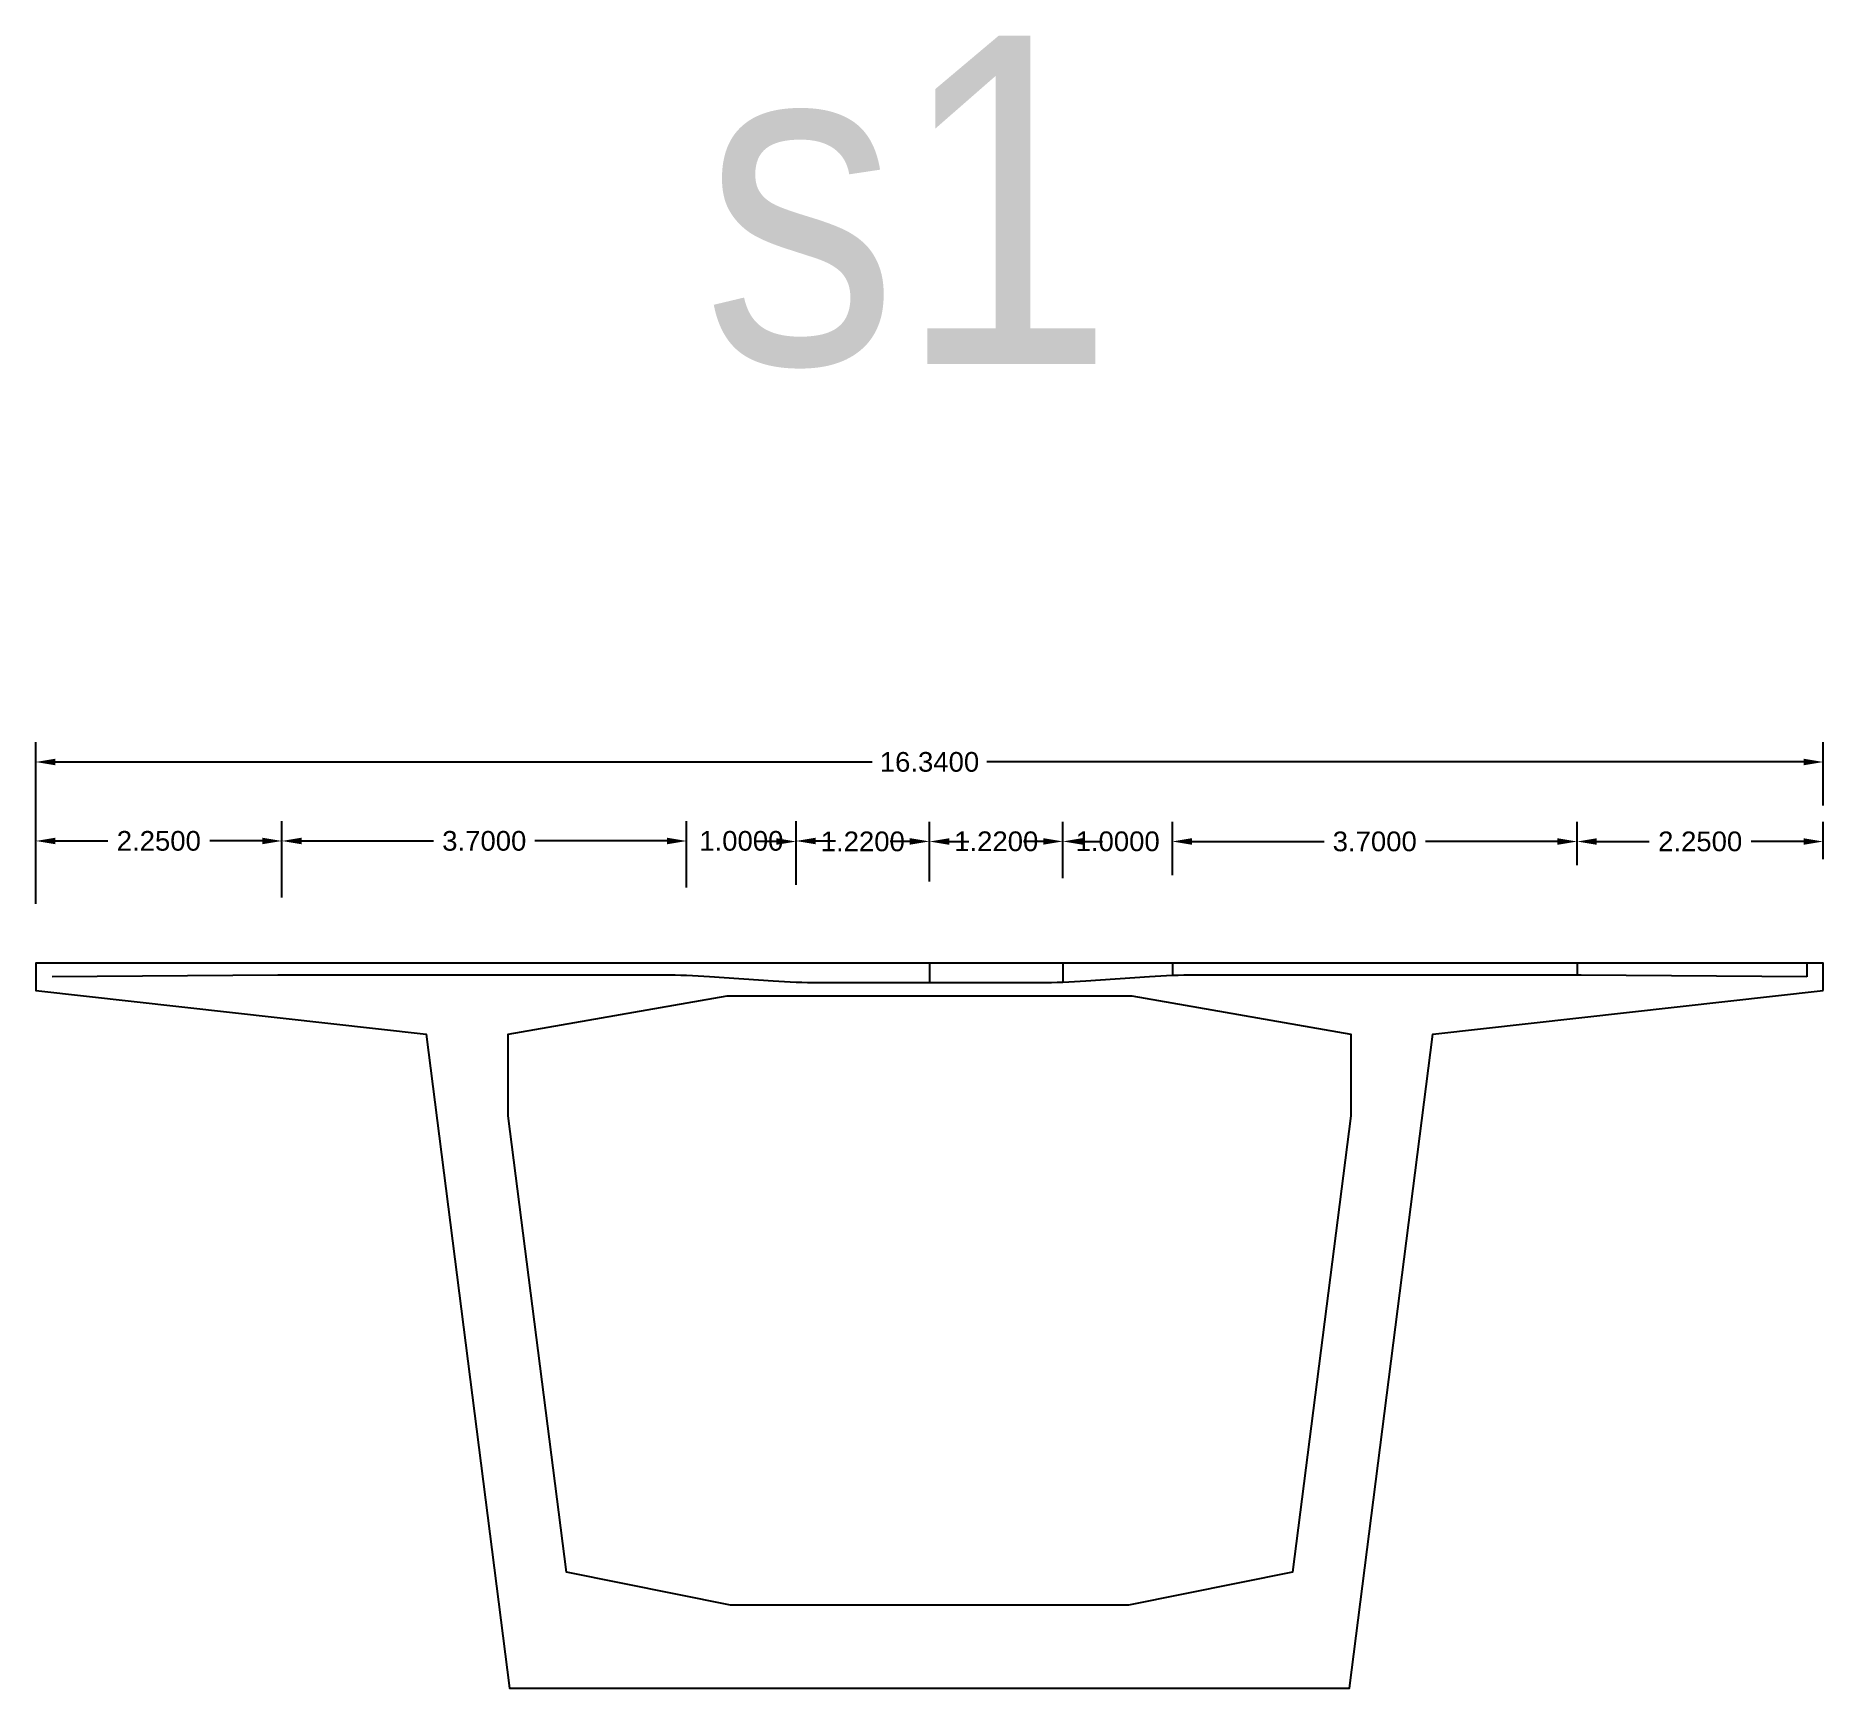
# Model space of a CAD drawing. Header units: metres. Extents: x -2275 to 8, y -167 to 8.
# Drawn here: x -8.17 to 8.17, y -6.63 to 8.48 of the extents above; entities that cross this region are included whole.
import ezdxf
from ezdxf.enums import TextEntityAlignment as Align

# ---------------------------------------------------------------- set-up
doc = ezdxf.new("R2010")
doc.units = ezdxf.units.M
doc.header["$MEASUREMENT"] = 0
doc.linetypes.add('CENTER', pattern=[2, 1.25, -0.25, 0.25, -0.25])
for name, color, linetype in [('0 @ 1', 7, 'Continuous'), ('Center', 1, 'CENTER'), ('INPOLY', 1, 'Continuous'), ('OUTPOLY', 4, 'Continuous'), ('PT-TOP-1', 2, 'Continuous'), ('TEXT', 95, 'Continuous')]:
    doc.layers.add(name, color=color, linetype=linetype)
doc.styles.get("Standard").update_dxf_attribs({"font": 'arial.ttf'})
doc.dimstyles.new('Annotative', dxfattribs={"dimscale": 0, "dimtxt": 0.18, "dimasz": 0.18, "dimexe": 0.18, "dimexo": 0.0625, "dimgap": 0.09, "dimtad": 0, "dimtih": 1, "dimtoh": 1, "dimdec": 4, "dimzin": 0, "dimdsep": 46, "dimtxsty": 'Standard', "dimcen": 0.09, "dimadec": 0, "dimazin": 0, "dimtfac": 1, "dimtdec": 4, "dimtofl": 0, "dimtmove": 0, "dimatfit": 3, "dimfxl": 1, "dimtolj": 1, "dimtzin": 0, "dimarcsym": 0})

msp = doc.modelspace()

# ---------------------------------------------------------------- texts
at = {"layer": 'TEXT', "linetype": 'Continuous', "width": 0.85}
msp.add_text('s1', height=3, dxfattribs=at).set_placement((-0.18993, 6.97772), align=Align.MIDDLE_CENTER)

# ---------------------------------------------------------------- blocks, each defined once
blk = doc.blocks.new('*D47')
at = {"color": 0, "lineweight": -2, "transparency": 16777216}
for p, q in [((-8.17, 0.543), (-8.17, 1.297)), ((-5.92, 0.599), (-5.92, 1.297)), ((-7.99, 1.117), (-7.51, 1.117)), ((-6.1, 1.117), (-6.58, 1.117))]:
    blk.add_line(p, q, dxfattribs=at)
at = {"color": 0, "transparency": 16777216}
for points in [[(-7.99, 1.147), (-7.99, 1.087), (-8.17, 1.117)], [(-6.1, 1.147), (-6.1, 1.087), (-5.92, 1.117)]]:
    blk.add_solid(points, dxfattribs=at)
at = {"layer": 'Defpoints', "color": 0, "transparency": 16777216}
for p in [(-5.92, 1.117), (-5.92, 0.537), (-8.17, 0.48)]:
    blk.add_point(p, dxfattribs=at)
at = {"color": 0, "transparency": 16777216, "insert": (-7.045, 1.117), "char_height": 0.18, "attachment_point": 5}
blk.add_mtext('\\A1;2.2500', dxfattribs=at)
blk = doc.blocks.new('*D46')
at = {"color": 0, "lineweight": -2, "transparency": 16777216}
for p, q in [((-5.92, 0.599), (-5.92, 1.297)), ((-2.22, 0.692), (-2.22, 1.297)), ((-5.74, 1.117), (-4.533, 1.117)), ((-2.4, 1.117), (-3.607, 1.117))]:
    blk.add_line(p, q, dxfattribs=at)
at = {"color": 0, "transparency": 16777216}
for points in [[(-5.74, 1.147), (-5.74, 1.087), (-5.92, 1.117)], [(-2.4, 1.147), (-2.4, 1.087), (-2.22, 1.117)]]:
    blk.add_solid(points, dxfattribs=at)
at = {"layer": 'Defpoints', "color": 0, "transparency": 16777216}
for p in [(-2.22, 1.117), (-5.92, 0.537), (-2.22, 0.629)]:
    blk.add_point(p, dxfattribs=at)
at = {"color": 0, "transparency": 16777216, "insert": (-4.07, 1.117), "char_height": 0.18, "attachment_point": 5}
blk.add_mtext('\\A1;3.7000', dxfattribs=at)
blk = doc.blocks.new('*D45')
at = {"color": 0, "lineweight": -2, "transparency": 16777216}
for p, q in [((-2.22, 0.692), (-2.22, 1.297)), ((-1.22, 0.717), (-1.22, 1.297)), ((-2.4, 1.117), (-2.58, 1.117)), ((-1.04, 1.117), (-0.86, 1.117))]:
    blk.add_line(p, q, dxfattribs=at)
at = {"color": 0, "transparency": 16777216}
for points in [[(-2.4, 1.147), (-2.4, 1.087), (-2.22, 1.117)], [(-1.04, 1.147), (-1.04, 1.087), (-1.22, 1.117)]]:
    blk.add_solid(points, dxfattribs=at)
at = {"layer": 'Defpoints', "color": 0, "transparency": 16777216}
for p in [(-1.22, 1.117), (-1.22, 0.654), (-2.22, 0.629)]:
    blk.add_point(p, dxfattribs=at)
at = {"color": 0, "transparency": 16777216, "insert": (-1.72, 1.117), "char_height": 0.18, "attachment_point": 5}
blk.add_mtext('\\A1;1.0000', dxfattribs=at)
blk = doc.blocks.new('*D44')
at = {"color": 0, "lineweight": -2, "transparency": 16777216}
for p, q in [((-1.22, 0.717), (-1.22, 1.292)), ((0, 0.747), (0, 1.292)), ((-1.4, 1.112), (-1.58, 1.112)), ((0.18, 1.112), (0.36, 1.112))]:
    blk.add_line(p, q, dxfattribs=at)
at = {"color": 0, "transparency": 16777216}
for points in [[(-1.4, 1.142), (-1.4, 1.082), (-1.22, 1.112)], [(0.18, 1.142), (0.18, 1.082), (0, 1.112)]]:
    blk.add_solid(points, dxfattribs=at)
at = {"layer": 'Defpoints', "color": 0, "transparency": 16777216}
for p in [(0, 1.112), (-1.22, 0.654), (0, 0.685)]:
    blk.add_point(p, dxfattribs=at)
at = {"color": 0, "transparency": 16777216, "insert": (-0.61, 1.112), "char_height": 0.18, "attachment_point": 5}
blk.add_mtext('\\A1;1.2200', dxfattribs=at)
blk = doc.blocks.new('*D43')
at = {"color": 0, "lineweight": -2, "transparency": 16777216}
for p, q in [((0, 0.747), (0, 1.293)), ((1.22, 0.778), (1.22, 1.293)), ((-0.18, 1.113), (-0.36, 1.113)), ((1.4, 1.113), (1.58, 1.113))]:
    blk.add_line(p, q, dxfattribs=at)
at = {"color": 0, "transparency": 16777216}
for points in [[(-0.18, 1.143), (-0.18, 1.083), (0, 1.113)], [(1.4, 1.143), (1.4, 1.083), (1.22, 1.113)]]:
    blk.add_solid(points, dxfattribs=at)
at = {"layer": 'Defpoints', "color": 0, "transparency": 16777216}
for p in [(1.22, 1.113), (0, 0.685), (1.22, 0.715)]:
    blk.add_point(p, dxfattribs=at)
at = {"color": 0, "transparency": 16777216, "insert": (0.61, 1.113), "char_height": 0.18, "attachment_point": 5}
blk.add_mtext('\\A1;1.2200', dxfattribs=at)
blk = doc.blocks.new('*D42')
at = {"color": 0, "lineweight": -2, "transparency": 16777216}
for p, q in [((1.22, 0.778), (1.22, 1.293)), ((2.22, 0.803), (2.22, 1.293)), ((1.04, 1.113), (0.86, 1.113)), ((2.4, 1.113), (2.58, 1.113))]:
    blk.add_line(p, q, dxfattribs=at)
at = {"color": 0, "transparency": 16777216}
for points in [[(1.04, 1.143), (1.04, 1.083), (1.22, 1.113)], [(2.4, 1.143), (2.4, 1.083), (2.22, 1.113)]]:
    blk.add_solid(points, dxfattribs=at)
at = {"layer": 'Defpoints', "color": 0, "transparency": 16777216}
for p in [(2.22, 1.113), (1.22, 0.715), (2.22, 0.74)]:
    blk.add_point(p, dxfattribs=at)
at = {"color": 0, "transparency": 16777216, "insert": (1.72, 1.113), "char_height": 0.18, "attachment_point": 5}
blk.add_mtext('\\A1;1.0000', dxfattribs=at)
blk = doc.blocks.new('*D41')
at = {"color": 0, "lineweight": -2, "transparency": 16777216}
for p, q in [((2.22, 0.803), (2.22, 1.292)), ((5.92, 0.895), (5.92, 1.292)), ((2.4, 1.112), (3.607, 1.112)), ((5.74, 1.112), (4.533, 1.112))]:
    blk.add_line(p, q, dxfattribs=at)
at = {"color": 0, "transparency": 16777216}
for points in [[(2.4, 1.142), (2.4, 1.082), (2.22, 1.112)], [(5.74, 1.142), (5.74, 1.082), (5.92, 1.112)]]:
    blk.add_solid(points, dxfattribs=at)
at = {"layer": 'Defpoints', "color": 0, "transparency": 16777216}
for p in [(5.92, 1.112), (5.92, 0.833), (2.22, 0.74)]:
    blk.add_point(p, dxfattribs=at)
at = {"color": 0, "transparency": 16777216, "insert": (4.07, 1.112), "char_height": 0.18, "attachment_point": 5}
blk.add_mtext('\\A1;3.7000', dxfattribs=at)
blk = doc.blocks.new('*D40')
at = {"color": 0, "lineweight": -2, "transparency": 16777216}
for p, q in [((5.92, 0.895), (5.92, 1.292)), ((8.17, 0.951), (8.17, 1.292)), ((6.1, 1.112), (6.58, 1.112)), ((7.99, 1.112), (7.51, 1.112))]:
    blk.add_line(p, q, dxfattribs=at)
at = {"color": 0, "transparency": 16777216}
for points in [[(6.1, 1.142), (6.1, 1.082), (5.92, 1.112)], [(7.99, 1.142), (7.99, 1.082), (8.17, 1.112)]]:
    blk.add_solid(points, dxfattribs=at)
at = {"layer": 'Defpoints', "color": 0, "transparency": 16777216}
for p in [(8.17, 1.112), (5.92, 0.833), (8.17, 0.889)]:
    blk.add_point(p, dxfattribs=at)
at = {"color": 0, "transparency": 16777216, "insert": (7.045, 1.112), "char_height": 0.18, "attachment_point": 5}
blk.add_mtext('\\A1;2.2500', dxfattribs=at)
blk = doc.blocks.new('*D39')
at = {"color": 0, "lineweight": -2, "transparency": 16777216}
for p, q in [((-8.17, 1.031), (-8.17, 2.019)), ((8.17, 1.44), (8.17, 2.019)), ((-7.99, 1.839), (-0.525, 1.839)), ((7.99, 1.839), (0.525, 1.839))]:
    blk.add_line(p, q, dxfattribs=at)
at = {"color": 0, "transparency": 16777216}
for points in [[(-7.99, 1.869), (-7.99, 1.809), (-8.17, 1.839)], [(7.99, 1.869), (7.99, 1.809), (8.17, 1.839)]]:
    blk.add_solid(points, dxfattribs=at)
at = {"layer": 'Defpoints', "color": 0, "transparency": 16777216}
for p in [(8.17, 1.839), (8.17, 1.377), (-8.17, 0.969)]:
    blk.add_point(p, dxfattribs=at)
at = {"color": 0, "transparency": 16777216, "insert": (0, 1.839), "char_height": 0.18, "attachment_point": 5}
blk.add_mtext('\\A1;16.3400', dxfattribs=at)

# ---------------------------------------------------------------- dimensions: what is measured, and where the dimension line sits
at = {"layer": '0 @ 1'}
for base, p1, p2, picture, middle in [((8.17, 1.83852), (-8.17, 0.96851), (8.17, 1.37701), '*D39', (0, 1.83852)), ((-5.92, 1.11659), (-8.17, 0.4803), (-5.92, 0.53655), '*D47', (-7.045, 1.11659)), ((-2.22, 1.11659), (-5.92, 0.53655), (-2.22, 0.62905), '*D46', (-4.07, 1.11659)), ((-1.22, 1.11659), (-2.22, 0.62905), (-1.22, 0.65405), '*D45', (-1.72, 1.11659)), ((0, 1.11159), (-1.22, 0.65405), (0, 0.68455), '*D44', (-0.61, 1.11159)), ((1.22, 1.11284), (0, 0.68455), (1.22, 0.71505), '*D43', (0.61, 1.11284)), ((2.22, 1.11284), (1.22, 0.71505), (2.22, 0.74005), '*D42', (1.72, 1.11284)), ((5.92, 1.11159), (2.22, 0.74005), (5.92, 0.83255), '*D41', (4.07, 1.11159)), ((8.17, 1.11159), (5.92, 0.83255), (8.17, 0.8888), '*D40', (7.045, 1.11159))]:
    dim = msp.add_linear_dim(base=base, p1=p1, p2=p2, dimstyle='Annotative', override={"dimscale": 1, "dimtix": 0, "dimtofl": 0, "dimtmove": 0, "dimatfit": 3}, dxfattribs=at)
    dim.commit()
    dim.dimension.update_dxf_attribs({"geometry": picture, "text_midpoint": middle})

# ---------------------------------------------------------------- linework, layer by layer
msp.add_line((8.02, 0), (8.02, -0.125))
at = {"layer": 'Center', "linetype": 'Continuous'}
for p, q in [((0, 0), (0, -0.18)), ((1.22, 0), (1.22, -0.18)), ((2.22, 0), (2.22, -0.11)), ((5.92, 0), (5.92, -0.11))]:
    msp.add_line(p, q, dxfattribs=at)
at = {"layer": 'INPOLY'}
msp.add_lwpolyline([(1.81884, -5.868), (-1.81884, -5.868), (-3.31884, -5.568), (-3.85, -1.39453), (-3.85, -0.65), (-1.85, -0.3), (1.85, -0.3), (3.85, -0.65), (3.85, -1.39453), (3.31884, -5.568)], close=True, dxfattribs=at)
at = {"layer": 'OUTPOLY'}
msp.add_lwpolyline([(8.17, -0.25), (8.17, 0), (-8.17, 0), (-8.17, -0.25), (-4.6, -0.65), (-3.83918, -6.628), (3.83918, -6.628), (4.6, -0.65)], close=True, dxfattribs=at)
at = {"layer": 'PT-TOP-1'}
msp.add_lwpolyline([(8.02, -0.125), (5.95571, -0.11026, 0.00178569), (5.88429, -0.11), (2.42974, -0.11, 0.01747328), (2.01077, -0.12465), (1.42923, -0.16535, -0.01747328), (1.01026, -0.18), (0, -0.18), (-1.01026, -0.18, -0.01747328), (-1.42923, -0.16535), (-2.01077, -0.12465, 0.01747328), (-2.42974, -0.11), (-5.88429, -0.11, 0.00178569), (-5.95571, -0.11026), (-8.02, -0.125)], format="xyb", dxfattribs=at)

msp.set_redraw_order([(e.dxf.handle, doc.entitydb.next_handle()) for e in msp.query("TEXT MTEXT ATTDEF DIMENSION ARC_DIMENSION")])  # texts and dimensions are drawn at this point

doc.saveas('drawing.dxf')
